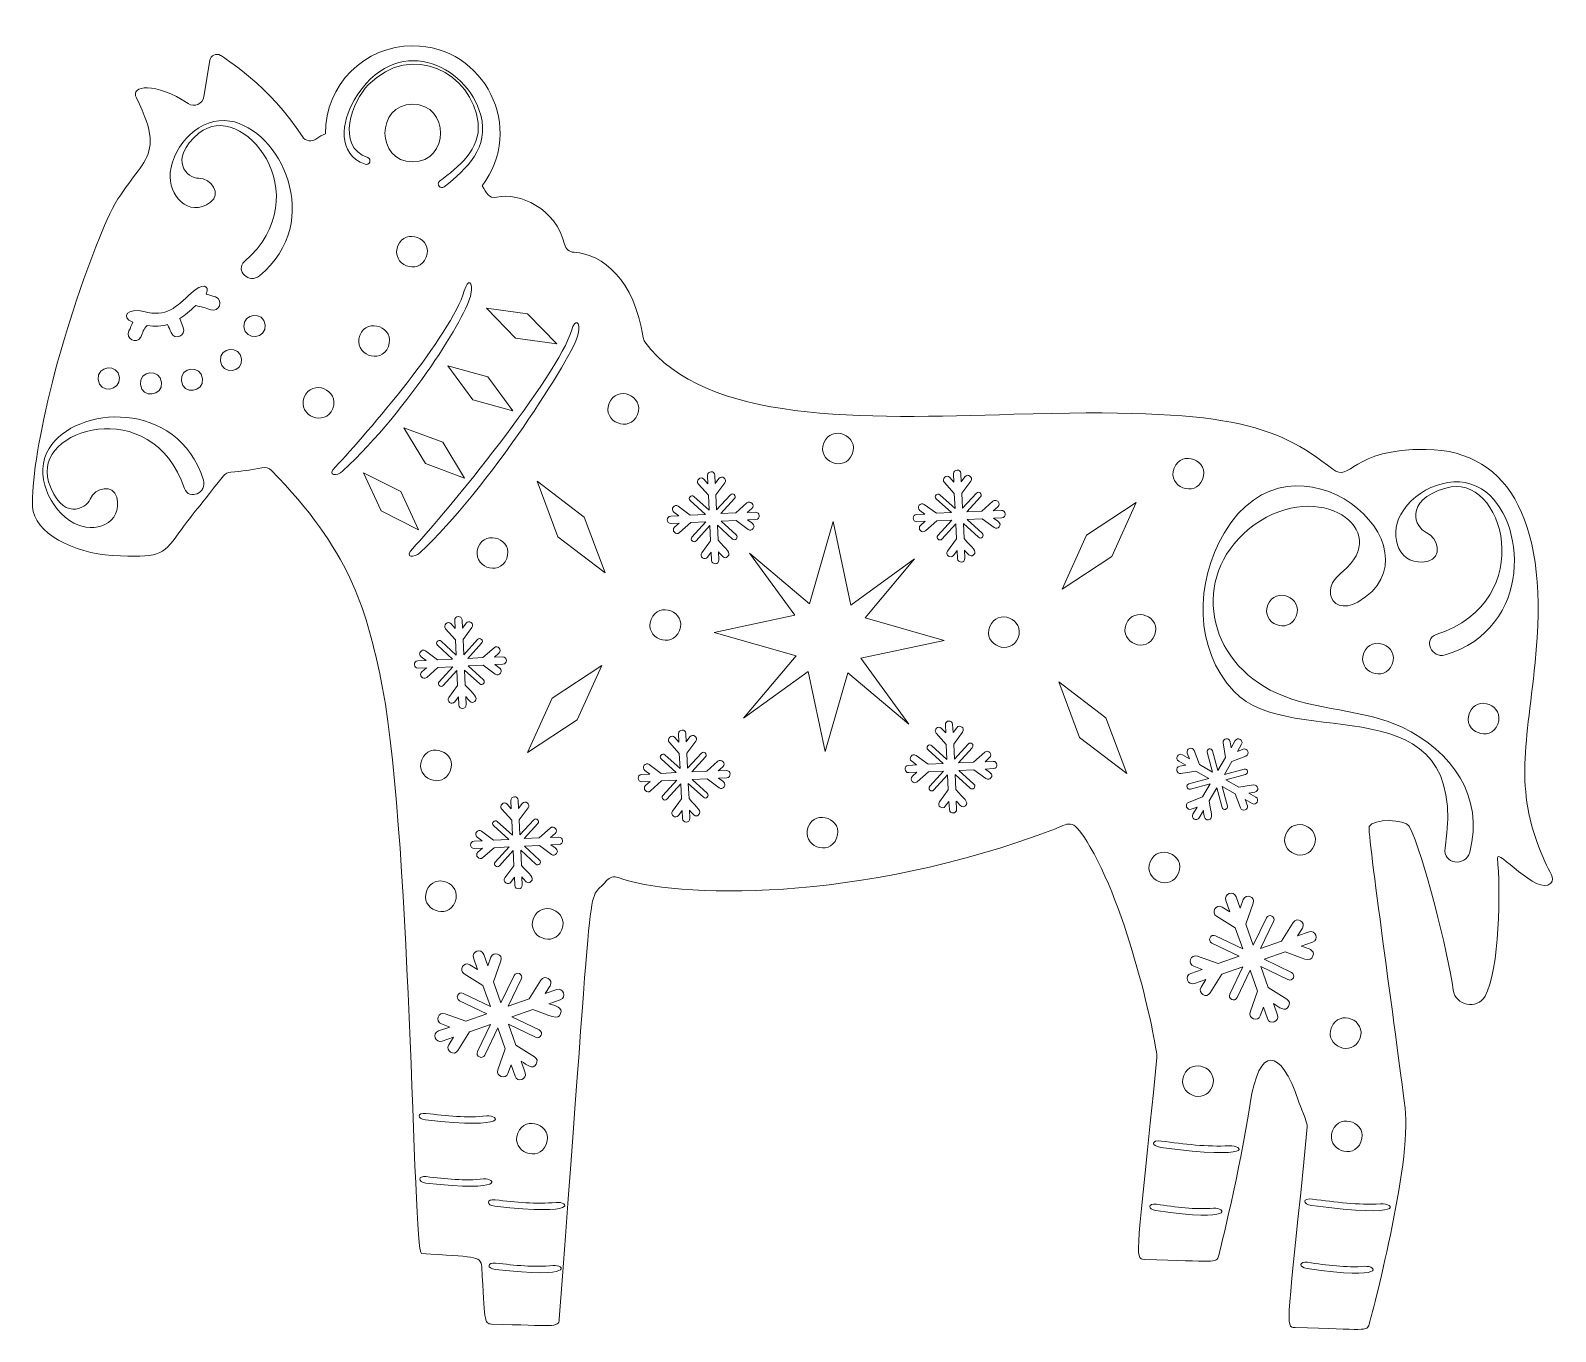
# Model space of a CAD drawing. Header units: inches. Extents: x 0.03 to 2.97, y 0.27 to 2.78.
import ezdxf

# ---------------------------------------------------------------- set-up
doc = ezdxf.new("R2010")
doc.units = ezdxf.units.IN
doc.header["$MEASUREMENT"] = 0
doc.layers.add('_U+0421_U+043B_U+043E_U+0439 1', color=7, linetype='Continuous')

msp = doc.modelspace()

# ---------------------------------------------------------------- linework, layer by layer
at = {"layer": '_U+0421_U+043B_U+043E_U+0439 1', "color": 7, "lineweight": 9, "true_color": 0xffffff}
for points in [[(1.0451, 2.1708), (0.989, 2.2291), (0.9095, 2.2401), (0.9655, 2.1818), (1.0451, 2.1708)], [(0.9605, 2.0421), (0.9124, 2.1072), (0.835, 2.1284), (0.8831, 2.0633), (0.9605, 2.0421)], [(0.7502, 2.0093), (0.7922, 1.9401), (0.8675, 1.912), (0.8255, 1.9812), (0.7502, 2.0093)], [(0.7442, 1.8861), (0.6726, 1.9223), (0.7066, 1.8489), (0.7783, 1.8126), (0.7442, 1.8861)], [(1.0073, 1.9061), (1.0473, 1.7987), (1.1384, 1.7292), (1.0984, 1.8366), (1.0073, 1.9061)], [(2.1633, 1.8652), (2.0675, 1.8023), (2.02, 1.698), (2.1158, 1.7609), (2.1633, 1.8652)], [(1.6317, 1.5649), (1.7927, 1.5989), (1.6399, 1.6427), (1.7355, 1.7563), (1.6128, 1.6671), (1.5786, 1.8287), (1.533, 1.6699), (1.4169, 1.7676), (1.5042, 1.6476), (1.3488, 1.6146), (1.5069, 1.5693), (1.4056, 1.449), (1.5301, 1.5395), (1.5628, 1.3848), (1.6065, 1.5368), (1.7243, 1.4377), (1.6317, 1.5649)], [(0.9888, 1.3833), (1.0846, 1.4462), (1.1321, 1.5505), (1.0363, 1.4877), (0.9888, 1.3833)], [(2.0137, 1.5193), (2.0536, 1.4119), (2.1448, 1.3424), (2.1048, 1.4498), (2.0137, 1.5193)]]:
    msp.add_lwpolyline(points, dxfattribs=at)
for points, knots in [([(0.6755, 2.5173), (0.684, 2.5144), (0.6889, 2.5273), (0.6805, 2.5303), (0.6178, 2.5523), (0.6506, 2.6393), (0.6817, 2.6707), (0.7661, 2.7559), (0.8828, 2.6922), (0.8934, 2.5973), (0.8992, 2.5456), (0.8555, 2.5129), (0.8191, 2.4846), (0.8121, 2.4791), (0.8209, 2.4684), (0.828, 2.4739), (0.8726, 2.5086), (0.9151, 2.5505), (0.8986, 2.6118), (0.8721, 2.7103), (0.733, 2.7753), (0.6541, 2.6407), (0.6303, 2.6002), (0.6208, 2.5365), (0.6755, 2.5173)], [0, 0, 0, 0, 1, 1, 1, 2, 2, 2, 3, 3, 3, 4, 4, 4, 5, 5, 5, 6, 6, 6, 7, 7, 7, 8, 8, 8, 8]), ([(0.4145, 2.6008), (0.3578, 2.6098), (0.3055, 2.5556), (0.2997, 2.5016), (0.2949, 2.4572), (0.3348, 2.4132), (0.3775, 2.4443), (0.3982, 2.4593), (0.3797, 2.4908), (0.354, 2.4904), (0.3339, 2.4901), (0.293, 2.5251), (0.355, 2.5771), (0.4374, 2.6463), (0.5899, 2.4585), (0.443, 2.3297), (0.4236, 2.3128), (0.4525, 2.286), (0.4719, 2.3023), (0.5987, 2.4083), (0.5108, 2.5856), (0.4145, 2.6008)], [0, 0, 0, 0, 1, 1, 1, 2, 2, 2, 3, 3, 3, 4, 4, 4, 5, 5, 5, 6, 6, 6, 7, 7, 7, 7]), ([(0.7385, 2.3598), (0.7242, 2.3236), (0.7789, 2.3019), (0.7933, 2.3381), (0.8076, 2.3743), (0.7529, 2.396), (0.7385, 2.3598)], [0, 0, 0, 0, 1, 1, 1, 2, 2, 2, 2]), ([(0.8667, 2.2733), (0.8422, 2.1885), (0.6801, 1.9988), (0.6182, 1.934), (0.6011, 1.916), (0.6204, 1.9148), (0.6326, 1.9262), (0.7625, 2.0468), (0.8723, 2.2272), (0.8797, 2.2668), (0.8844, 2.2916), (0.8738, 2.2979), (0.8667, 2.2733)], [0, 0, 0, 0, 1, 1, 1, 2, 2, 2, 3, 3, 3, 4, 4, 4, 4]), ([(0.3869, 2.2615), (0.3792, 2.2644), (0.3766, 2.2649), (0.3687, 2.267), (0.3771, 2.2849), (0.3609, 2.2887), (0.3399, 2.2691), (0.3111, 2.242), (0.2922, 2.2218), (0.2486, 2.2333), (0.2176, 2.2415), (0.2021, 2.223), (0.2277, 2.2127), (0.2245, 2.2073), (0.2229, 2.2017), (0.2199, 2.1961), (0.2121, 2.1812), (0.2345, 2.1691), (0.2425, 2.1842), (0.2467, 2.1923), (0.2477, 2.2006), (0.2551, 2.2062), (0.2707, 2.204), (0.2832, 2.2049), (0.2945, 2.2083), (0.2973, 2.2013), (0.2986, 2.1997), (0.3013, 2.1928), (0.3077, 2.177), (0.3311, 2.187), (0.3248, 2.2027), (0.3248, 2.2027), (0.3183, 2.2198), (0.3183, 2.2198), (0.3279, 2.2262), (0.3376, 2.2346), (0.3486, 2.2448), (0.3604, 2.2424), (0.3666, 2.241), (0.3779, 2.2367), (0.3938, 2.2307), (0.4028, 2.2556), (0.3869, 2.2615)], [0, 0, 0, 0, 1, 1, 1, 2, 2, 2, 3, 3, 3, 4, 4, 4, 5, 5, 5, 6, 6, 6, 7, 7, 7, 8, 8, 8, 9, 9, 9, 10, 10, 10, 11, 11, 11, 12, 12, 12, 13, 13, 13, 14, 14, 14, 14]), ([(0.4417, 2.2036), (0.4444, 2.1766), (0.4853, 2.1807), (0.4827, 2.2077), (0.48, 2.2347), (0.4391, 2.2307), (0.4417, 2.2036)], [0, 0, 0, 0, 1, 1, 1, 2, 2, 2, 2]), ([(0.6655, 2.1875), (0.6512, 2.1513), (0.706, 2.1296), (0.7203, 2.1658), (0.7346, 2.202), (0.6799, 2.2237), (0.6655, 2.1875)], [0, 0, 0, 0, 1, 1, 1, 2, 2, 2, 2]), ([(1.0866, 2.1901), (1.0913, 2.2149), (1.0807, 2.2211), (1.0736, 2.1965), (1.0491, 2.1117), (0.8293, 1.8414), (0.7674, 1.7766), (0.7503, 1.7587), (0.7695, 1.7574), (0.7818, 1.7688), (0.9117, 1.8895), (1.0791, 2.1505), (1.0866, 2.1901)], [0, 0, 0, 0, 1, 1, 1, 2, 2, 2, 3, 3, 3, 4, 4, 4, 4]), ([(0.4373, 2.142), (0.4399, 2.115), (0.399, 2.1109), (0.3963, 2.138), (0.3937, 2.165), (0.4346, 2.1691), (0.4373, 2.142)], [0, 0, 0, 0, 1, 1, 1, 2, 2, 2, 2]), ([(0.2015, 2.1063), (0.1988, 2.1334), (0.1579, 2.1293), (0.1605, 2.1023), (0.1632, 2.0752), (0.2041, 2.0793), (0.2015, 2.1063)], [0, 0, 0, 0, 1, 1, 1, 2, 2, 2, 2]), ([(0.2829, 2.0967), (0.2802, 2.1238), (0.2393, 2.1197), (0.242, 2.0927), (0.2447, 2.0656), (0.2856, 2.0697), (0.2829, 2.0967)], [0, 0, 0, 0, 1, 1, 1, 2, 2, 2, 2]), ([(0.3619, 2.1038), (0.3593, 2.1309), (0.3183, 2.1268), (0.321, 2.0998), (0.3237, 2.0727), (0.3646, 2.0768), (0.3619, 2.1038)], [0, 0, 0, 0, 1, 1, 1, 2, 2, 2, 2]), ([(0.5582, 2.0681), (0.5439, 2.0319), (0.5986, 2.0102), (0.613, 2.0464), (0.6273, 2.0826), (0.5725, 2.1043), (0.5582, 2.0681)], [0, 0, 0, 0, 1, 1, 1, 2, 2, 2, 2]), ([(1.1462, 2.0565), (1.1318, 2.0203), (1.1866, 1.9986), (1.2009, 2.0348), (1.2152, 2.071), (1.1605, 2.0927), (1.1462, 2.0565)], [0, 0, 0, 0, 1, 1, 1, 2, 2, 2, 2]), ([(0.0658, 1.9694), (0.0358, 1.9204), (0.0659, 1.8513), (0.1137, 1.8254), (0.1529, 1.804), (0.2088, 1.8241), (0.1964, 1.8755), (0.1904, 1.9003), (0.1542, 1.8952), (0.1448, 1.8713), (0.1374, 1.8526), (0.0895, 1.8282), (0.065, 1.9053), (0.0325, 2.0079), (0.2643, 2.0772), (0.3273, 1.8922), (0.3355, 1.8679), (0.3712, 1.8843), (0.3636, 1.9085), (0.3139, 2.0661), (0.1166, 2.0526), (0.0658, 1.9694)], [0, 0, 0, 0, 1, 1, 1, 2, 2, 2, 3, 3, 3, 4, 4, 4, 5, 5, 5, 6, 6, 6, 7, 7, 7, 7]), ([(2.6763, 1.4317), (2.6002, 1.4675), (2.5097, 1.4631), (2.4342, 1.4974), (2.2982, 1.5592), (2.2687, 1.7206), (2.3793, 1.813), (2.5023, 1.9156), (2.6537, 1.8212), (2.5695, 1.7394), (2.5512, 1.7217), (2.5352, 1.7127), (2.538, 1.688), (2.5401, 1.669), (2.563, 1.6568), (2.5907, 1.673), (2.7657, 1.7748), (2.4666, 2.0346), (2.3325, 1.8057), (2.2771, 1.7111), (2.2738, 1.5843), (2.3518, 1.5006), (2.4624, 1.3818), (2.8104, 1.5274), (2.7589, 1.1986), (2.7541, 1.1679), (2.7985, 1.1613), (2.8065, 1.191), (2.8353, 1.2974), (2.7714, 1.387), (2.6763, 1.4317)], [0, 0, 0, 0, 1, 1, 1, 2, 2, 2, 3, 3, 3, 4, 4, 4, 5, 5, 5, 6, 6, 6, 7, 7, 7, 8, 8, 8, 9, 9, 9, 10, 10, 10, 10]), ([(1.6153, 1.9584), (1.6296, 1.9946), (1.5748, 2.0163), (1.5605, 1.9801), (1.5462, 1.9439), (1.6009, 1.9222), (1.6153, 1.9584)], [0, 0, 0, 0, 1, 1, 1, 2, 2, 2, 2]), ([(2.2912, 1.9098), (2.3055, 1.946), (2.2508, 1.9677), (2.2364, 1.9315), (2.2221, 1.8953), (2.2769, 1.8736), (2.2912, 1.9098)], [0, 0, 0, 0, 1, 1, 1, 2, 2, 2, 2]), ([(1.2657, 1.8248), (1.2657, 1.8248), (1.2815, 1.8255), (1.2815, 1.8255), (1.2815, 1.8255), (1.2726, 1.8176), (1.2726, 1.8176), (1.2657, 1.8116), (1.2752, 1.8011), (1.2821, 1.8071), (1.2821, 1.8071), (1.3036, 1.8263), (1.3036, 1.8263), (1.3036, 1.8263), (1.3326, 1.8277), (1.3326, 1.8277), (1.3326, 1.8277), (1.3061, 1.7985), (1.3061, 1.7985), (1.3014, 1.7933), (1.3092, 1.7862), (1.3139, 1.7913), (1.3139, 1.7913), (1.3404, 1.8205), (1.3404, 1.8205), (1.3404, 1.8205), (1.3418, 1.7915), (1.3418, 1.7915), (1.3418, 1.7915), (1.3248, 1.7683), (1.3248, 1.7683), (1.3194, 1.7608), (1.3307, 1.7527), (1.3361, 1.7599), (1.3361, 1.7599), (1.3432, 1.7694), (1.3432, 1.7694), (1.3432, 1.7694), (1.3439, 1.7536), (1.3439, 1.7536), (1.3443, 1.7444), (1.3584, 1.7451), (1.358, 1.7543), (1.358, 1.7543), (1.3572, 1.7701), (1.3572, 1.7701), (1.3631, 1.7635), (1.3687, 1.7547), (1.3749, 1.7608), (1.3824, 1.7681), (1.3721, 1.7746), (1.3565, 1.7922), (1.3565, 1.7922), (1.3551, 1.8212), (1.3551, 1.8212), (1.3551, 1.8212), (1.3843, 1.7947), (1.3843, 1.7947), (1.3894, 1.79), (1.3965, 1.7978), (1.3914, 1.8025), (1.3914, 1.8025), (1.3622, 1.829), (1.3622, 1.829), (1.3622, 1.829), (1.3912, 1.8304), (1.3912, 1.8304), (1.3912, 1.8304), (1.4145, 1.8133), (1.4145, 1.8133), (1.4181, 1.8106), (1.4221, 1.812), (1.4242, 1.815), (1.4297, 1.8218), (1.4205, 1.8265), (1.4133, 1.8317), (1.4133, 1.8317), (1.4292, 1.8325), (1.4292, 1.8325), (1.4386, 1.8329), (1.4375, 1.847), (1.4285, 1.8465), (1.4285, 1.8465), (1.4127, 1.8458), (1.4127, 1.8458), (1.4127, 1.8458), (1.4215, 1.8537), (1.4215, 1.8537), (1.4284, 1.8598), (1.419, 1.8703), (1.4121, 1.8642), (1.4121, 1.8642), (1.3906, 1.845), (1.3906, 1.845), (1.3906, 1.845), (1.3615, 1.8437), (1.3615, 1.8437), (1.3615, 1.8437), (1.3881, 1.8729), (1.3881, 1.8729), (1.3928, 1.878), (1.385, 1.8851), (1.3803, 1.88), (1.3803, 1.88), (1.3537, 1.8508), (1.3537, 1.8508), (1.3537, 1.8508), (1.3523, 1.8798), (1.3523, 1.8798), (1.3523, 1.8798), (1.3694, 1.9031), (1.3694, 1.9031), (1.3748, 1.9105), (1.3635, 1.9186), (1.3581, 1.9115), (1.3581, 1.9115), (1.351, 1.9019), (1.351, 1.9019), (1.351, 1.9019), (1.3503, 1.9177), (1.3503, 1.9177), (1.3498, 1.9269), (1.3358, 1.9263), (1.3362, 1.9171), (1.3362, 1.9171), (1.3369, 1.9013), (1.3369, 1.9013), (1.3369, 1.9013), (1.329, 1.9101), (1.329, 1.9101), (1.3226, 1.9171), (1.3126, 1.9071), (1.3185, 1.9007), (1.3185, 1.9007), (1.3377, 1.8791), (1.3377, 1.8791), (1.3377, 1.8791), (1.3391, 1.8501), (1.3391, 1.8501), (1.3391, 1.8501), (1.3099, 1.8767), (1.3099, 1.8767), (1.3047, 1.8813), (1.2976, 1.8735), (1.3028, 1.8688), (1.3028, 1.8688), (1.3319, 1.8423), (1.3319, 1.8423), (1.3319, 1.8423), (1.3029, 1.8409), (1.3029, 1.8409), (1.3029, 1.8409), (1.2797, 1.858), (1.2797, 1.858), (1.2724, 1.8634), (1.2639, 1.8522), (1.2713, 1.8466), (1.2713, 1.8466), (1.2808, 1.8396), (1.2808, 1.8396), (1.2808, 1.8396), (1.265, 1.8388), (1.265, 1.8388), (1.2558, 1.8384), (1.2565, 1.8244), (1.2657, 1.8248)], [0, 0, 0, 0, 1, 1, 1, 2, 2, 2, 3, 3, 3, 4, 4, 4, 5, 5, 5, 6, 6, 6, 7, 7, 7, 8, 8, 8, 9, 9, 9, 10, 10, 10, 11, 11, 11, 12, 12, 12, 13, 13, 13, 14, 14, 14, 15, 15, 15, 16, 16, 16, 17, 17, 17, 18, 18, 18, 19, 19, 19, 20, 20, 20, 21, 21, 21, 22, 22, 22, 23, 23, 23, 24, 24, 24, 25, 25, 25, 26, 26, 26, 27, 27, 27, 28, 28, 28, 29, 29, 29, 30, 30, 30, 31, 31, 31, 32, 32, 32, 33, 33, 33, 34, 34, 34, 35, 35, 35, 36, 36, 36, 37, 37, 37, 38, 38, 38, 39, 39, 39, 40, 40, 40, 41, 41, 41, 42, 42, 42, 43, 43, 43, 44, 44, 44, 45, 45, 45, 46, 46, 46, 47, 47, 47, 48, 48, 48, 49, 49, 49, 50, 50, 50, 51, 51, 51, 52, 52, 52, 53, 53, 53, 54, 54, 54, 55, 55, 55, 55]), ([(1.7402, 1.8281), (1.7402, 1.8281), (1.756, 1.8289), (1.756, 1.8289), (1.756, 1.8289), (1.7472, 1.821), (1.7472, 1.821), (1.7403, 1.8149), (1.7497, 1.8044), (1.7566, 1.8105), (1.7566, 1.8105), (1.7782, 1.8296), (1.7782, 1.8296), (1.7782, 1.8296), (1.8072, 1.831), (1.8072, 1.831), (1.8072, 1.831), (1.7806, 1.8018), (1.7806, 1.8018), (1.7759, 1.7967), (1.7837, 1.7895), (1.7884, 1.7947), (1.7884, 1.7947), (1.815, 1.8238), (1.815, 1.8238), (1.815, 1.8238), (1.8163, 1.7948), (1.8163, 1.7948), (1.8163, 1.7948), (1.7993, 1.7716), (1.7993, 1.7716), (1.7939, 1.7641), (1.8052, 1.756), (1.8106, 1.7632), (1.8106, 1.7632), (1.8177, 1.7727), (1.8177, 1.7727), (1.8177, 1.7727), (1.8184, 1.7569), (1.8184, 1.7569), (1.8189, 1.7477), (1.8329, 1.7484), (1.8325, 1.7576), (1.8325, 1.7576), (1.8318, 1.7734), (1.8318, 1.7734), (1.8377, 1.7668), (1.8432, 1.758), (1.8495, 1.7642), (1.857, 1.7715), (1.8466, 1.778), (1.831, 1.7955), (1.831, 1.7955), (1.8296, 1.8245), (1.8296, 1.8245), (1.8296, 1.8245), (1.8588, 1.798), (1.8588, 1.798), (1.864, 1.7933), (1.8711, 1.8011), (1.8659, 1.8058), (1.8659, 1.8058), (1.8368, 1.8324), (1.8368, 1.8324), (1.8368, 1.8324), (1.8658, 1.8337), (1.8658, 1.8337), (1.8658, 1.8337), (1.889, 1.8167), (1.889, 1.8167), (1.8926, 1.814), (1.8966, 1.8153), (1.8987, 1.8183), (1.9043, 1.8251), (1.895, 1.8298), (1.8879, 1.8351), (1.8879, 1.8351), (1.9037, 1.8358), (1.9037, 1.8358), (1.9131, 1.8362), (1.912, 1.8503), (1.903, 1.8499), (1.903, 1.8499), (1.8872, 1.8491), (1.8872, 1.8491), (1.8872, 1.8491), (1.8961, 1.857), (1.8961, 1.857), (1.903, 1.8631), (1.8935, 1.8736), (1.8866, 1.8675), (1.8866, 1.8675), (1.8651, 1.8484), (1.8651, 1.8484), (1.8651, 1.8484), (1.8361, 1.847), (1.8361, 1.847), (1.8361, 1.847), (1.8626, 1.8762), (1.8626, 1.8762), (1.8673, 1.8813), (1.8595, 1.8885), (1.8548, 1.8833), (1.8548, 1.8833), (1.8283, 1.8541), (1.8283, 1.8541), (1.8283, 1.8541), (1.8269, 1.8831), (1.8269, 1.8831), (1.8269, 1.8831), (1.8439, 1.9064), (1.8439, 1.9064), (1.8493, 1.9139), (1.838, 1.922), (1.8326, 1.9148), (1.8326, 1.9148), (1.8255, 1.9053), (1.8255, 1.9053), (1.8255, 1.9053), (1.8248, 1.9211), (1.8248, 1.9211), (1.8244, 1.9303), (1.8103, 1.9296), (1.8107, 1.9204), (1.8107, 1.9204), (1.8115, 1.9046), (1.8115, 1.9046), (1.8115, 1.9046), (1.8036, 1.9134), (1.8036, 1.9134), (1.7971, 1.9205), (1.7872, 1.9104), (1.7931, 1.904), (1.7931, 1.904), (1.8122, 1.8825), (1.8122, 1.8825), (1.8122, 1.8825), (1.8136, 1.8534), (1.8136, 1.8534), (1.8136, 1.8534), (1.7844, 1.88), (1.7844, 1.88), (1.7793, 1.8847), (1.7721, 1.8769), (1.7773, 1.8722), (1.7773, 1.8722), (1.8065, 1.8456), (1.8065, 1.8456), (1.8065, 1.8456), (1.7775, 1.8443), (1.7775, 1.8443), (1.7775, 1.8443), (1.7542, 1.8613), (1.7542, 1.8613), (1.7469, 1.8668), (1.7385, 1.8555), (1.7458, 1.85), (1.7458, 1.85), (1.7553, 1.8429), (1.7553, 1.8429), (1.7553, 1.8429), (1.7395, 1.8422), (1.7395, 1.8422), (1.7304, 1.8418), (1.731, 1.8277), (1.7402, 1.8281)], [0, 0, 0, 0, 1, 1, 1, 2, 2, 2, 3, 3, 3, 4, 4, 4, 5, 5, 5, 6, 6, 6, 7, 7, 7, 8, 8, 8, 9, 9, 9, 10, 10, 10, 11, 11, 11, 12, 12, 12, 13, 13, 13, 14, 14, 14, 15, 15, 15, 16, 16, 16, 17, 17, 17, 18, 18, 18, 19, 19, 19, 20, 20, 20, 21, 21, 21, 22, 22, 22, 23, 23, 23, 24, 24, 24, 25, 25, 25, 26, 26, 26, 27, 27, 27, 28, 28, 28, 29, 29, 29, 30, 30, 30, 31, 31, 31, 32, 32, 32, 33, 33, 33, 34, 34, 34, 35, 35, 35, 36, 36, 36, 37, 37, 37, 38, 38, 38, 39, 39, 39, 40, 40, 40, 41, 41, 41, 42, 42, 42, 43, 43, 43, 44, 44, 44, 45, 45, 45, 46, 46, 46, 47, 47, 47, 48, 48, 48, 49, 49, 49, 50, 50, 50, 51, 51, 51, 52, 52, 52, 53, 53, 53, 54, 54, 54, 55, 55, 55, 55]), ([(2.7261, 1.7519), (2.7529, 1.758), (2.748, 1.7971), (2.7224, 1.8076), (2.7023, 1.8159), (2.6767, 1.8679), (2.7603, 1.8931), (2.8713, 1.9266), (2.9425, 1.6756), (2.7421, 1.6106), (2.7158, 1.602), (2.733, 1.5633), (2.7591, 1.5711), (2.9298, 1.6222), (2.9182, 1.8352), (2.8293, 1.8913), (2.7769, 1.9244), (2.702, 1.8929), (2.6733, 1.8419), (2.6497, 1.7999), (2.6705, 1.7393), (2.7261, 1.7519)], [0, 0, 0, 0, 1, 1, 1, 2, 2, 2, 3, 3, 3, 4, 4, 4, 5, 5, 5, 6, 6, 6, 7, 7, 7, 7]), ([(0.8938, 1.7787), (0.8795, 1.7425), (0.9343, 1.7208), (0.9486, 1.757), (0.9629, 1.7932), (0.9082, 1.8149), (0.8938, 1.7787)], [0, 0, 0, 0, 1, 1, 1, 2, 2, 2, 2]), ([(2.417, 1.6676), (2.4027, 1.6314), (2.4574, 1.6097), (2.4717, 1.6459), (2.4861, 1.6821), (2.4313, 1.7038), (2.417, 1.6676)], [0, 0, 0, 0, 1, 1, 1, 2, 2, 2, 2]), ([(0.7849, 1.5385), (0.778, 1.5324), (0.7874, 1.5219), (0.7943, 1.528), (0.7943, 1.528), (0.8158, 1.5472), (0.8158, 1.5472), (0.8158, 1.5472), (0.8449, 1.5485), (0.8449, 1.5485), (0.8449, 1.5485), (0.8183, 1.5194), (0.8183, 1.5194), (0.8136, 1.5142), (0.8214, 1.5071), (0.8261, 1.5122), (0.8261, 1.5122), (0.8527, 1.5414), (0.8527, 1.5414), (0.8527, 1.5414), (0.854, 1.5124), (0.854, 1.5124), (0.854, 1.5124), (0.837, 1.4891), (0.837, 1.4891), (0.8316, 1.4817), (0.8429, 1.4736), (0.8483, 1.4808), (0.8483, 1.4808), (0.8554, 1.4903), (0.8554, 1.4903), (0.8554, 1.4903), (0.8561, 1.4745), (0.8561, 1.4745), (0.8566, 1.4653), (0.8706, 1.466), (0.8702, 1.4752), (0.8702, 1.4752), (0.8695, 1.491), (0.8695, 1.491), (0.8754, 1.4843), (0.8809, 1.4756), (0.8872, 1.4817), (0.8947, 1.489), (0.8843, 1.4955), (0.8687, 1.5131), (0.8687, 1.5131), (0.8673, 1.5421), (0.8673, 1.5421), (0.8673, 1.5421), (0.8965, 1.5156), (0.8965, 1.5156), (0.9017, 1.5109), (0.9088, 1.5187), (0.9036, 1.5234), (0.9036, 1.5234), (0.8745, 1.5499), (0.8745, 1.5499), (0.8745, 1.5499), (0.9035, 1.5513), (0.9035, 1.5513), (0.9035, 1.5513), (0.9267, 1.5343), (0.9267, 1.5343), (0.9303, 1.5315), (0.9343, 1.5329), (0.9364, 1.5359), (0.942, 1.5427), (0.9327, 1.5474), (0.9256, 1.5526), (0.9256, 1.5526), (0.9414, 1.5534), (0.9414, 1.5534), (0.9508, 1.5538), (0.9497, 1.5679), (0.9407, 1.5674), (0.9407, 1.5674), (0.9249, 1.5667), (0.9249, 1.5667), (0.9249, 1.5667), (0.9337, 1.5746), (0.9337, 1.5746), (0.9407, 1.5807), (0.9312, 1.5912), (0.9243, 1.5851), (0.9243, 1.5851), (0.9028, 1.566), (0.9028, 1.566), (0.9028, 1.566), (0.8738, 1.5646), (0.8738, 1.5646), (0.8738, 1.5646), (0.9003, 1.5938), (0.9003, 1.5938), (0.905, 1.5989), (0.8972, 1.6061), (0.8925, 1.6009), (0.8925, 1.6009), (0.8659, 1.5717), (0.8659, 1.5717), (0.8659, 1.5717), (0.8646, 1.6007), (0.8646, 1.6007), (0.8646, 1.6007), (0.8816, 1.624), (0.8816, 1.624), (0.887, 1.6315), (0.8757, 1.6396), (0.8703, 1.6324), (0.8703, 1.6324), (0.8632, 1.6228), (0.8632, 1.6228), (0.8632, 1.6228), (0.8625, 1.6387), (0.8625, 1.6387), (0.8621, 1.6478), (0.848, 1.6472), (0.8484, 1.638), (0.8484, 1.638), (0.8492, 1.6222), (0.8492, 1.6222), (0.8492, 1.6222), (0.8413, 1.631), (0.8413, 1.631), (0.8348, 1.6381), (0.8249, 1.628), (0.8308, 1.6216), (0.8308, 1.6216), (0.8499, 1.6001), (0.8499, 1.6001), (0.8499, 1.6001), (0.8513, 1.571), (0.8513, 1.571), (0.8513, 1.571), (0.8221, 1.5976), (0.8221, 1.5976), (0.817, 1.6023), (0.8098, 1.5945), (0.815, 1.5898), (0.815, 1.5898), (0.8442, 1.5632), (0.8442, 1.5632), (0.8442, 1.5632), (0.8152, 1.5619), (0.8152, 1.5619), (0.8152, 1.5619), (0.7919, 1.5789), (0.7919, 1.5789), (0.7846, 1.5844), (0.7762, 1.5731), (0.7835, 1.5676), (0.7835, 1.5676), (0.793, 1.5605), (0.793, 1.5605), (0.793, 1.5605), (0.7772, 1.5598), (0.7772, 1.5598), (0.768, 1.5593), (0.7687, 1.5453), (0.7779, 1.5457), (0.7779, 1.5457), (0.7937, 1.5465), (0.7937, 1.5465), (0.7937, 1.5465), (0.7849, 1.5385), (0.7849, 1.5385)], [0, 0, 0, 0, 1, 1, 1, 2, 2, 2, 3, 3, 3, 4, 4, 4, 5, 5, 5, 6, 6, 6, 7, 7, 7, 8, 8, 8, 9, 9, 9, 10, 10, 10, 11, 11, 11, 12, 12, 12, 13, 13, 13, 14, 14, 14, 15, 15, 15, 16, 16, 16, 17, 17, 17, 18, 18, 18, 19, 19, 19, 20, 20, 20, 21, 21, 21, 22, 22, 22, 23, 23, 23, 24, 24, 24, 25, 25, 25, 26, 26, 26, 27, 27, 27, 28, 28, 28, 29, 29, 29, 30, 30, 30, 31, 31, 31, 32, 32, 32, 33, 33, 33, 34, 34, 34, 35, 35, 35, 36, 36, 36, 37, 37, 37, 38, 38, 38, 39, 39, 39, 40, 40, 40, 41, 41, 41, 42, 42, 42, 43, 43, 43, 44, 44, 44, 45, 45, 45, 46, 46, 46, 47, 47, 47, 48, 48, 48, 49, 49, 49, 50, 50, 50, 51, 51, 51, 52, 52, 52, 53, 53, 53, 54, 54, 54, 55, 55, 55, 55]), ([(1.2819, 1.6182), (1.2963, 1.6543), (1.2415, 1.6761), (1.2272, 1.6398), (1.2129, 1.6037), (1.2676, 1.5819), (1.2819, 1.6182)], [0, 0, 0, 0, 1, 1, 1, 2, 2, 2, 2]), ([(1.8805, 1.6259), (1.8662, 1.5897), (1.9209, 1.568), (1.9352, 1.6043), (1.9496, 1.6404), (1.8948, 1.6622), (1.8805, 1.6259)], [0, 0, 0, 0, 1, 1, 1, 2, 2, 2, 2]), ([(2.1986, 1.6089), (2.2129, 1.645), (2.1582, 1.6668), (2.1438, 1.6305), (2.1295, 1.5944), (2.1843, 1.5727), (2.1986, 1.6089)], [0, 0, 0, 0, 1, 1, 1, 2, 2, 2, 2]), ([(2.6022, 1.575), (2.5879, 1.5388), (2.6426, 1.5171), (2.6569, 1.5533), (2.6713, 1.5895), (2.6165, 1.6112), (2.6022, 1.575)], [0, 0, 0, 0, 1, 1, 1, 2, 2, 2, 2]), ([(2.8059, 1.4593), (2.7916, 1.4231), (2.8463, 1.4014), (2.8606, 1.4376), (2.875, 1.4738), (2.8202, 1.4955), (2.8059, 1.4593)], [0, 0, 0, 0, 1, 1, 1, 2, 2, 2, 2]), ([(1.8872, 1.366), (1.8872, 1.366), (1.8714, 1.3653), (1.8714, 1.3653), (1.8714, 1.3653), (1.8802, 1.3732), (1.8802, 1.3732), (1.8872, 1.3792), (1.8777, 1.3897), (1.8708, 1.3837), (1.8708, 1.3837), (1.8493, 1.3645), (1.8493, 1.3645), (1.8493, 1.3645), (1.8202, 1.3631), (1.8202, 1.3631), (1.8202, 1.3631), (1.8468, 1.3923), (1.8468, 1.3923), (1.8515, 1.3975), (1.8437, 1.4046), (1.839, 1.3994), (1.839, 1.3994), (1.8124, 1.3702), (1.8124, 1.3702), (1.8124, 1.3702), (1.8111, 1.3993), (1.8111, 1.3993), (1.8111, 1.3993), (1.8281, 1.4225), (1.8281, 1.4225), (1.8335, 1.43), (1.8222, 1.4381), (1.8168, 1.4309), (1.8168, 1.4309), (1.8097, 1.4214), (1.8097, 1.4214), (1.8097, 1.4214), (1.809, 1.4372), (1.809, 1.4372), (1.8086, 1.4464), (1.7945, 1.4457), (1.7949, 1.4365), (1.7949, 1.4365), (1.7957, 1.4207), (1.7957, 1.4207), (1.7957, 1.4207), (1.7877, 1.4296), (1.7877, 1.4296), (1.7813, 1.4366), (1.7714, 1.4266), (1.7772, 1.4201), (1.7772, 1.4201), (1.7964, 1.3986), (1.7964, 1.3986), (1.7964, 1.3986), (1.7978, 1.3696), (1.7978, 1.3696), (1.7978, 1.3696), (1.7686, 1.3961), (1.7686, 1.3961), (1.7634, 1.4008), (1.7563, 1.393), (1.7615, 1.3883), (1.7615, 1.3883), (1.7907, 1.3617), (1.7907, 1.3617), (1.7907, 1.3617), (1.7616, 1.3604), (1.7616, 1.3604), (1.7616, 1.3604), (1.7384, 1.3774), (1.7384, 1.3774), (1.7311, 1.3829), (1.7227, 1.3716), (1.73, 1.3661), (1.73, 1.3661), (1.7395, 1.359), (1.7395, 1.359), (1.7395, 1.359), (1.7237, 1.3583), (1.7237, 1.3583), (1.7145, 1.3579), (1.7152, 1.3438), (1.7244, 1.3442), (1.7244, 1.3442), (1.7402, 1.345), (1.7402, 1.345), (1.7402, 1.345), (1.7313, 1.3371), (1.7313, 1.3371), (1.7244, 1.331), (1.7339, 1.3205), (1.7408, 1.3266), (1.7408, 1.3266), (1.7623, 1.3457), (1.7623, 1.3457), (1.7623, 1.3457), (1.7913, 1.3471), (1.7913, 1.3471), (1.7913, 1.3471), (1.7648, 1.3179), (1.7648, 1.3179), (1.7601, 1.3128), (1.7679, 1.3056), (1.7726, 1.3108), (1.7726, 1.3108), (1.7992, 1.34), (1.7992, 1.34), (1.7992, 1.34), (1.8005, 1.3109), (1.8005, 1.3109), (1.8005, 1.3109), (1.7835, 1.2877), (1.7835, 1.2877), (1.7781, 1.2802), (1.7894, 1.2721), (1.7948, 1.2793), (1.7948, 1.2793), (1.8018, 1.2888), (1.8018, 1.2888), (1.8018, 1.2888), (1.8026, 1.273), (1.8026, 1.273), (1.803, 1.2638), (1.8171, 1.2645), (1.8167, 1.2737), (1.8167, 1.2737), (1.8159, 1.2895), (1.8159, 1.2895), (1.8218, 1.2829), (1.8274, 1.2741), (1.8336, 1.2803), (1.8411, 1.2876), (1.8308, 1.2941), (1.8152, 1.3116), (1.8152, 1.3116), (1.8138, 1.3407), (1.8138, 1.3407), (1.8138, 1.3407), (1.843, 1.3141), (1.843, 1.3141), (1.8481, 1.3094), (1.8552, 1.3172), (1.8501, 1.3219), (1.8501, 1.3219), (1.8209, 1.3485), (1.8209, 1.3485), (1.8209, 1.3485), (1.8499, 1.3498), (1.8499, 1.3498), (1.8499, 1.3498), (1.8732, 1.3328), (1.8732, 1.3328), (1.8768, 1.3301), (1.8807, 1.3314), (1.8829, 1.3344), (1.8884, 1.3412), (1.8792, 1.3459), (1.872, 1.3512), (1.872, 1.3512), (1.8878, 1.3519), (1.8878, 1.3519), (1.8973, 1.3524), (1.8962, 1.3664), (1.8872, 1.366)], [0, 0, 0, 0, 1, 1, 1, 2, 2, 2, 3, 3, 3, 4, 4, 4, 5, 5, 5, 6, 6, 6, 7, 7, 7, 8, 8, 8, 9, 9, 9, 10, 10, 10, 11, 11, 11, 12, 12, 12, 13, 13, 13, 14, 14, 14, 15, 15, 15, 16, 16, 16, 17, 17, 17, 18, 18, 18, 19, 19, 19, 20, 20, 20, 21, 21, 21, 22, 22, 22, 23, 23, 23, 24, 24, 24, 25, 25, 25, 26, 26, 26, 27, 27, 27, 28, 28, 28, 29, 29, 29, 30, 30, 30, 31, 31, 31, 32, 32, 32, 33, 33, 33, 34, 34, 34, 35, 35, 35, 36, 36, 36, 37, 37, 37, 38, 38, 38, 39, 39, 39, 40, 40, 40, 41, 41, 41, 42, 42, 42, 43, 43, 43, 44, 44, 44, 45, 45, 45, 46, 46, 46, 47, 47, 47, 48, 48, 48, 49, 49, 49, 50, 50, 50, 51, 51, 51, 52, 52, 52, 53, 53, 53, 54, 54, 54, 55, 55, 55, 55]), ([(1.3724, 1.3484), (1.3724, 1.3484), (1.3566, 1.3477), (1.3566, 1.3477), (1.3566, 1.3477), (1.3655, 1.3556), (1.3655, 1.3556), (1.3724, 1.3617), (1.3629, 1.3722), (1.356, 1.3661), (1.356, 1.3661), (1.3345, 1.3469), (1.3345, 1.3469), (1.3345, 1.3469), (1.3055, 1.3456), (1.3055, 1.3456), (1.3055, 1.3456), (1.332, 1.3748), (1.332, 1.3748), (1.3367, 1.3799), (1.3289, 1.387), (1.3242, 1.3819), (1.3242, 1.3819), (1.2977, 1.3527), (1.2977, 1.3527), (1.2977, 1.3527), (1.2963, 1.3817), (1.2963, 1.3817), (1.2963, 1.3817), (1.3133, 1.405), (1.3133, 1.405), (1.3187, 1.4124), (1.3074, 1.4205), (1.302, 1.4134), (1.302, 1.4134), (1.295, 1.4038), (1.295, 1.4038), (1.295, 1.4038), (1.2942, 1.4196), (1.2942, 1.4196), (1.2938, 1.4288), (1.2797, 1.4282), (1.2801, 1.419), (1.2801, 1.419), (1.2809, 1.4032), (1.2809, 1.4032), (1.2809, 1.4032), (1.273, 1.412), (1.273, 1.412), (1.2665, 1.419), (1.2566, 1.409), (1.2625, 1.4026), (1.2625, 1.4026), (1.2816, 1.381), (1.2816, 1.381), (1.2816, 1.381), (1.283, 1.352), (1.283, 1.352), (1.283, 1.352), (1.2538, 1.3786), (1.2538, 1.3786), (1.2487, 1.3833), (1.2415, 1.3754), (1.2467, 1.3708), (1.2467, 1.3708), (1.2759, 1.3442), (1.2759, 1.3442), (1.2759, 1.3442), (1.2469, 1.3428), (1.2469, 1.3428), (1.2469, 1.3428), (1.2236, 1.3599), (1.2236, 1.3599), (1.2163, 1.3654), (1.2079, 1.3541), (1.2152, 1.3485), (1.2152, 1.3485), (1.2247, 1.3415), (1.2247, 1.3415), (1.2247, 1.3415), (1.2089, 1.3407), (1.2089, 1.3407), (1.1997, 1.3403), (1.2004, 1.3262), (1.2096, 1.3267), (1.2096, 1.3267), (1.2254, 1.3274), (1.2254, 1.3274), (1.2254, 1.3274), (1.2166, 1.3195), (1.2166, 1.3195), (1.2097, 1.3134), (1.2191, 1.3029), (1.226, 1.309), (1.226, 1.309), (1.2475, 1.3282), (1.2475, 1.3282), (1.2475, 1.3282), (1.2766, 1.3295), (1.2766, 1.3295), (1.2766, 1.3295), (1.25, 1.3004), (1.25, 1.3004), (1.2453, 1.2952), (1.2531, 1.2881), (1.2578, 1.2932), (1.2578, 1.2932), (1.2844, 1.3224), (1.2844, 1.3224), (1.2844, 1.3224), (1.2857, 1.2934), (1.2857, 1.2934), (1.2857, 1.2934), (1.2687, 1.2701), (1.2687, 1.2701), (1.2633, 1.2627), (1.2746, 1.2546), (1.28, 1.2617), (1.28, 1.2617), (1.2871, 1.2713), (1.2871, 1.2713), (1.2871, 1.2713), (1.2878, 1.2555), (1.2878, 1.2555), (1.2882, 1.2463), (1.3023, 1.247), (1.3019, 1.2562), (1.3019, 1.2562), (1.3012, 1.272), (1.3012, 1.272), (1.3071, 1.2653), (1.3126, 1.2566), (1.3189, 1.2627), (1.3264, 1.27), (1.316, 1.2765), (1.3004, 1.2941), (1.3004, 1.2941), (1.299, 1.3231), (1.299, 1.3231), (1.299, 1.3231), (1.3282, 1.2966), (1.3282, 1.2966), (1.3333, 1.2919), (1.3405, 1.2997), (1.3353, 1.3044), (1.3353, 1.3044), (1.3062, 1.3309), (1.3062, 1.3309), (1.3062, 1.3309), (1.3352, 1.3323), (1.3352, 1.3323), (1.3352, 1.3323), (1.3584, 1.3152), (1.3584, 1.3152), (1.362, 1.3125), (1.366, 1.3139), (1.3681, 1.3169), (1.3737, 1.3237), (1.3644, 1.3284), (1.3573, 1.3336), (1.3573, 1.3336), (1.3731, 1.3344), (1.3731, 1.3344), (1.3825, 1.3348), (1.3814, 1.3489), (1.3724, 1.3484)], [0, 0, 0, 0, 1, 1, 1, 2, 2, 2, 3, 3, 3, 4, 4, 4, 5, 5, 5, 6, 6, 6, 7, 7, 7, 8, 8, 8, 9, 9, 9, 10, 10, 10, 11, 11, 11, 12, 12, 12, 13, 13, 13, 14, 14, 14, 15, 15, 15, 16, 16, 16, 17, 17, 17, 18, 18, 18, 19, 19, 19, 20, 20, 20, 21, 21, 21, 22, 22, 22, 23, 23, 23, 24, 24, 24, 25, 25, 25, 26, 26, 26, 27, 27, 27, 28, 28, 28, 29, 29, 29, 30, 30, 30, 31, 31, 31, 32, 32, 32, 33, 33, 33, 34, 34, 34, 35, 35, 35, 36, 36, 36, 37, 37, 37, 38, 38, 38, 39, 39, 39, 40, 40, 40, 41, 41, 41, 42, 42, 42, 43, 43, 43, 44, 44, 44, 45, 45, 45, 46, 46, 46, 47, 47, 47, 48, 48, 48, 49, 49, 49, 50, 50, 50, 51, 51, 51, 52, 52, 52, 53, 53, 53, 54, 54, 54, 55, 55, 55, 55]), ([(2.2748, 1.3868), (2.2717, 1.3953), (2.2585, 1.3904), (2.2617, 1.3818), (2.2617, 1.3818), (2.2659, 1.3707), (2.2659, 1.3707), (2.2659, 1.3707), (2.2522, 1.3786), (2.2522, 1.3786), (2.2442, 1.3832), (2.2372, 1.371), (2.2451, 1.3664), (2.2451, 1.3664), (2.2588, 1.3585), (2.2588, 1.3585), (2.2588, 1.3585), (2.2471, 1.3566), (2.2471, 1.3566), (2.238, 1.3552), (2.2403, 1.3413), (2.2494, 1.3427), (2.2494, 1.3427), (2.2779, 1.3472), (2.2779, 1.3472), (2.2779, 1.3472), (2.303, 1.3326), (2.303, 1.3326), (2.303, 1.3326), (2.2649, 1.3224), (2.2649, 1.3224), (2.2582, 1.3206), (2.2609, 1.3104), (2.2676, 1.3122), (2.2676, 1.3122), (2.3058, 1.3224), (2.3058, 1.3224), (2.3058, 1.3224), (2.2912, 1.2973), (2.2912, 1.2973), (2.2912, 1.2973), (2.2643, 1.2869), (2.2643, 1.2869), (2.2557, 1.2835), (2.2609, 1.2706), (2.2693, 1.2737), (2.2693, 1.2737), (2.2804, 1.2779), (2.2804, 1.2779), (2.2804, 1.2779), (2.2725, 1.2643), (2.2725, 1.2643), (2.2679, 1.2563), (2.2801, 1.2492), (2.2847, 1.2572), (2.2847, 1.2572), (2.2926, 1.2709), (2.2926, 1.2709), (2.294, 1.2621), (2.2939, 1.2518), (2.3025, 1.2535), (2.3128, 1.2557), (2.3076, 1.2667), (2.3039, 1.2899), (2.3039, 1.2899), (2.3184, 1.3151), (2.3184, 1.3151), (2.3184, 1.3151), (2.3287, 1.277), (2.3287, 1.277), (2.3305, 1.2702), (2.3407, 1.273), (2.3389, 1.2797), (2.3389, 1.2797), (2.3287, 1.3178), (2.3287, 1.3178), (2.3287, 1.3178), (2.3538, 1.3033), (2.3538, 1.3033), (2.3538, 1.3033), (2.3642, 1.2764), (2.3642, 1.2764), (2.3657, 1.2721), (2.3698, 1.2711), (2.3732, 1.2725), (2.3816, 1.2752), (2.3763, 1.2842), (2.3731, 1.2924), (2.3731, 1.2924), (2.3868, 1.2845), (2.3868, 1.2845), (2.395, 1.2798), (2.4017, 1.2922), (2.3939, 1.2967), (2.3939, 1.2967), (2.3802, 1.3047), (2.3802, 1.3047), (2.3802, 1.3047), (2.3919, 1.3065), (2.3919, 1.3065), (2.401, 1.3079), (2.3987, 1.3218), (2.3896, 1.3205), (2.3896, 1.3205), (2.3612, 1.316), (2.3612, 1.316), (2.3612, 1.316), (2.336, 1.3305), (2.336, 1.3305), (2.336, 1.3305), (2.3741, 1.3407), (2.3741, 1.3407), (2.3808, 1.3425), (2.3781, 1.3527), (2.3714, 1.3509), (2.3714, 1.3509), (2.3333, 1.3407), (2.3333, 1.3407), (2.3333, 1.3407), (2.3478, 1.3659), (2.3478, 1.3659), (2.3478, 1.3659), (2.3747, 1.3763), (2.3747, 1.3763), (2.3833, 1.3796), (2.3781, 1.3925), (2.3697, 1.3894), (2.3697, 1.3894), (2.3586, 1.3852), (2.3586, 1.3852), (2.3586, 1.3852), (2.3665, 1.3989), (2.3665, 1.3989), (2.3711, 1.4069), (2.3589, 1.4139), (2.3543, 1.4059), (2.3543, 1.4059), (2.3464, 1.3922), (2.3464, 1.3922), (2.3464, 1.3922), (2.3445, 1.4039), (2.3445, 1.4039), (2.3429, 1.4133), (2.3291, 1.4103), (2.3306, 1.4017), (2.3306, 1.4017), (2.3351, 1.3732), (2.3351, 1.3732), (2.3351, 1.3732), (2.3206, 1.3481), (2.3206, 1.3481), (2.3206, 1.3481), (2.3103, 1.3862), (2.3103, 1.3862), (2.3085, 1.3929), (2.2983, 1.3902), (2.3001, 1.3834), (2.3001, 1.3834), (2.3103, 1.3453), (2.3103, 1.3453), (2.3103, 1.3453), (2.2852, 1.3598), (2.2852, 1.3598), (2.2852, 1.3598), (2.2748, 1.3868), (2.2748, 1.3868)], [0, 0, 0, 0, 1, 1, 1, 2, 2, 2, 3, 3, 3, 4, 4, 4, 5, 5, 5, 6, 6, 6, 7, 7, 7, 8, 8, 8, 9, 9, 9, 10, 10, 10, 11, 11, 11, 12, 12, 12, 13, 13, 13, 14, 14, 14, 15, 15, 15, 16, 16, 16, 17, 17, 17, 18, 18, 18, 19, 19, 19, 20, 20, 20, 21, 21, 21, 22, 22, 22, 23, 23, 23, 24, 24, 24, 25, 25, 25, 26, 26, 26, 27, 27, 27, 28, 28, 28, 29, 29, 29, 30, 30, 30, 31, 31, 31, 32, 32, 32, 33, 33, 33, 34, 34, 34, 35, 35, 35, 36, 36, 36, 37, 37, 37, 38, 38, 38, 39, 39, 39, 40, 40, 40, 41, 41, 41, 42, 42, 42, 43, 43, 43, 44, 44, 44, 45, 45, 45, 46, 46, 46, 47, 47, 47, 48, 48, 48, 49, 49, 49, 50, 50, 50, 51, 51, 51, 52, 52, 52, 53, 53, 53, 54, 54, 54, 55, 55, 55, 55]), ([(0.8398, 1.3473), (0.8541, 1.3835), (0.7994, 1.4052), (0.785, 1.369), (0.7707, 1.3328), (0.8255, 1.3111), (0.8398, 1.3473)], [0, 0, 0, 0, 1, 1, 1, 2, 2, 2, 2]), ([(0.9786, 1.2847), (0.9786, 1.2847), (0.9716, 1.2752), (0.9716, 1.2752), (0.9716, 1.2752), (0.9708, 1.291), (0.9708, 1.291), (0.9704, 1.3002), (0.9563, 1.2995), (0.9568, 1.2903), (0.9568, 1.2903), (0.9575, 1.2745), (0.9575, 1.2745), (0.9575, 1.2745), (0.9496, 1.2833), (0.9496, 1.2833), (0.9432, 1.2904), (0.9332, 1.2803), (0.9391, 1.2739), (0.9391, 1.2739), (0.9583, 1.2524), (0.9583, 1.2524), (0.9583, 1.2524), (0.9596, 1.2234), (0.9596, 1.2234), (0.9596, 1.2234), (0.9304, 1.2499), (0.9304, 1.2499), (0.9253, 1.2546), (0.9182, 1.2468), (0.9233, 1.2421), (0.9233, 1.2421), (0.9525, 1.2155), (0.9525, 1.2155), (0.9525, 1.2155), (0.9235, 1.2142), (0.9235, 1.2142), (0.9235, 1.2142), (0.9002, 1.2312), (0.9002, 1.2312), (0.893, 1.2367), (0.8845, 1.2254), (0.8918, 1.2199), (0.8918, 1.2199), (0.9014, 1.2128), (0.9014, 1.2128), (0.9014, 1.2128), (0.8856, 1.2121), (0.8856, 1.2121), (0.8764, 1.2117), (0.8771, 1.1976), (0.8862, 1.198), (0.8862, 1.198), (0.9021, 1.1988), (0.9021, 1.1988), (0.9021, 1.1988), (0.8932, 1.1909), (0.8932, 1.1909), (0.8863, 1.1848), (0.8957, 1.1743), (0.9026, 1.1804), (0.9026, 1.1804), (0.9242, 1.1995), (0.9242, 1.1995), (0.9242, 1.1995), (0.9532, 1.2009), (0.9532, 1.2009), (0.9532, 1.2009), (0.9266, 1.1717), (0.9266, 1.1717), (0.922, 1.1666), (0.9298, 1.1594), (0.9345, 1.1646), (0.9345, 1.1646), (0.961, 1.1938), (0.961, 1.1938), (0.961, 1.1938), (0.9624, 1.1647), (0.9624, 1.1647), (0.9624, 1.1647), (0.9453, 1.1415), (0.9453, 1.1415), (0.9399, 1.134), (0.9512, 1.1259), (0.9567, 1.1331), (0.9567, 1.1331), (0.9637, 1.1426), (0.9637, 1.1426), (0.9637, 1.1426), (0.9645, 1.1268), (0.9645, 1.1268), (0.9649, 1.1176), (0.979, 1.1183), (0.9785, 1.1275), (0.9785, 1.1275), (0.9778, 1.1433), (0.9778, 1.1433), (0.9837, 1.1367), (0.9892, 1.1279), (0.9955, 1.1341), (1.003, 1.1414), (0.9927, 1.1479), (0.977, 1.1654), (0.977, 1.1654), (0.9757, 1.1944), (0.9757, 1.1944), (0.9757, 1.1944), (1.0049, 1.1679), (1.0049, 1.1679), (1.01, 1.1632), (1.0171, 1.171), (1.012, 1.1757), (1.012, 1.1757), (0.9828, 1.2023), (0.9828, 1.2023), (0.9828, 1.2023), (1.0118, 1.2036), (1.0118, 1.2036), (1.0118, 1.2036), (1.0351, 1.1866), (1.0351, 1.1866), (1.0387, 1.1839), (1.0427, 1.1852), (1.0448, 1.1882), (1.0503, 1.195), (1.0411, 1.1997), (1.0339, 1.205), (1.0339, 1.205), (1.0497, 1.2057), (1.0497, 1.2057), (1.0591, 1.2062), (1.058, 1.2202), (1.0491, 1.2198), (1.0491, 1.2198), (1.0333, 1.219), (1.0333, 1.219), (1.0333, 1.219), (1.0421, 1.2269), (1.0421, 1.2269), (1.049, 1.233), (1.0396, 1.2435), (1.0327, 1.2374), (1.0327, 1.2374), (1.0111, 1.2183), (1.0111, 1.2183), (1.0111, 1.2183), (0.9821, 1.2169), (0.9821, 1.2169), (0.9821, 1.2169), (1.0087, 1.2461), (1.0087, 1.2461), (1.0134, 1.2512), (1.0055, 1.2584), (1.0009, 1.2532), (1.0009, 1.2532), (0.9743, 1.224), (0.9743, 1.224), (0.9743, 1.224), (0.9729, 1.253), (0.9729, 1.253), (0.9729, 1.253), (0.99, 1.2763), (0.99, 1.2763), (0.9954, 1.2838), (0.9841, 1.2919), (0.9786, 1.2847)], [0, 0, 0, 0, 1, 1, 1, 2, 2, 2, 3, 3, 3, 4, 4, 4, 5, 5, 5, 6, 6, 6, 7, 7, 7, 8, 8, 8, 9, 9, 9, 10, 10, 10, 11, 11, 11, 12, 12, 12, 13, 13, 13, 14, 14, 14, 15, 15, 15, 16, 16, 16, 17, 17, 17, 18, 18, 18, 19, 19, 19, 20, 20, 20, 21, 21, 21, 22, 22, 22, 23, 23, 23, 24, 24, 24, 25, 25, 25, 26, 26, 26, 27, 27, 27, 28, 28, 28, 29, 29, 29, 30, 30, 30, 31, 31, 31, 32, 32, 32, 33, 33, 33, 34, 34, 34, 35, 35, 35, 36, 36, 36, 37, 37, 37, 38, 38, 38, 39, 39, 39, 40, 40, 40, 41, 41, 41, 42, 42, 42, 43, 43, 43, 44, 44, 44, 45, 45, 45, 46, 46, 46, 47, 47, 47, 48, 48, 48, 49, 49, 49, 50, 50, 50, 51, 51, 51, 52, 52, 52, 53, 53, 53, 54, 54, 54, 55, 55, 55, 55]), ([(1.5304, 1.2394), (1.5161, 1.2032), (1.5708, 1.1815), (1.5852, 1.2177), (1.5995, 1.2539), (1.5448, 1.2756), (1.5304, 1.2394)], [0, 0, 0, 0, 1, 1, 1, 2, 2, 2, 2]), ([(2.5065, 1.2038), (2.5208, 1.24), (2.4661, 1.2617), (2.4517, 1.2255), (2.4374, 1.1893), (2.4921, 1.1676), (2.5065, 1.2038)], [0, 0, 0, 0, 1, 1, 1, 2, 2, 2, 2]), ([(2.2449, 1.1505), (2.2592, 1.1867), (2.2045, 1.2084), (2.1901, 1.1722), (2.1758, 1.136), (2.2306, 1.1143), (2.2449, 1.1505)], [0, 0, 0, 0, 1, 1, 1, 2, 2, 2, 2]), ([(0.8491, 1.095), (0.8634, 1.1312), (0.8087, 1.1529), (0.7943, 1.1167), (0.78, 1.0805), (0.8347, 1.0588), (0.8491, 1.095)], [0, 0, 0, 0, 1, 1, 1, 2, 2, 2, 2]), ([(1.0003, 1.0634), (0.986, 1.0272), (1.0408, 1.0055), (1.0551, 1.0417), (1.0694, 1.0779), (1.0147, 1.0997), (1.0003, 1.0634)], [0, 0, 0, 0, 1, 1, 1, 2, 2, 2, 2]), ([(2.4627, 0.9591), (2.4627, 0.9591), (2.4102, 0.9843), (2.4102, 0.9843), (2.4102, 0.9843), (2.4507, 0.9986), (2.4507, 0.9986), (2.4856, 0.9861), (2.499, 0.9768), (2.5039, 0.9907), (2.5088, 1.0027), (2.4937, 1.0054), (2.4814, 1.0098), (2.4814, 1.0098), (2.5035, 1.0175), (2.5035, 1.0175), (2.5166, 1.0222), (2.5091, 1.0416), (2.4966, 1.0372), (2.4966, 1.0372), (2.4745, 1.0294), (2.4745, 1.0294), (2.4745, 1.0294), (2.4837, 1.0444), (2.4837, 1.0444), (2.4909, 1.0559), (2.4731, 1.0668), (2.4659, 1.0553), (2.4659, 1.0553), (2.4435, 1.019), (2.4435, 1.019), (2.4435, 1.019), (2.403, 1.0048), (2.403, 1.0048), (2.403, 1.0048), (2.4282, 1.0573), (2.4282, 1.0573), (2.4327, 1.0666), (2.4186, 1.0734), (2.4142, 1.0641), (2.4142, 1.0641), (2.3889, 1.0116), (2.3889, 1.0116), (2.3889, 1.0116), (2.3747, 1.052), (2.3747, 1.052), (2.3747, 1.052), (2.389, 1.0922), (2.389, 1.0922), (2.3935, 1.105), (2.374, 1.1117), (2.3694, 1.0993), (2.3694, 1.0993), (2.3635, 1.0828), (2.3635, 1.0828), (2.3635, 1.0828), (2.3557, 1.1048), (2.3557, 1.1048), (2.3512, 1.1177), (2.3316, 1.1108), (2.3361, 1.0979), (2.3361, 1.0979), (2.3438, 1.0759), (2.3438, 1.0759), (2.3438, 1.0759), (2.3289, 1.085), (2.3289, 1.085), (2.3168, 1.0923), (2.307, 1.0739), (2.318, 1.0673), (2.318, 1.0673), (2.3542, 1.0449), (2.3542, 1.0449), (2.3542, 1.0449), (2.3685, 1.0044), (2.3685, 1.0044), (2.3685, 1.0044), (2.3159, 1.0296), (2.3159, 1.0296), (2.3067, 1.0341), (2.2999, 1.02), (2.3092, 1.0155), (2.3092, 1.0155), (2.3617, 0.9903), (2.3617, 0.9903), (2.3617, 0.9903), (2.3212, 0.9761), (2.3212, 0.9761), (2.3212, 0.9761), (2.2811, 0.9903), (2.2811, 0.9903), (2.2685, 0.995), (2.2613, 0.9755), (2.274, 0.9708), (2.274, 0.9708), (2.2905, 0.9648), (2.2905, 0.9648), (2.2905, 0.9648), (2.2684, 0.9571), (2.2684, 0.9571), (2.2556, 0.9526), (2.2625, 0.9329), (2.2753, 0.9374), (2.2753, 0.9374), (2.2974, 0.9452), (2.2974, 0.9452), (2.2974, 0.9452), (2.2882, 0.9303), (2.2882, 0.9303), (2.281, 0.9187), (2.2988, 0.9079), (2.306, 0.9194), (2.306, 0.9194), (2.3284, 0.9556), (2.3284, 0.9556), (2.3284, 0.9556), (2.3689, 0.9698), (2.3689, 0.9698), (2.3689, 0.9698), (2.3437, 0.9173), (2.3437, 0.9173), (2.3392, 0.908), (2.3533, 0.9013), (2.3577, 0.9105), (2.3577, 0.9105), (2.383, 0.9631), (2.383, 0.9631), (2.383, 0.9631), (2.3972, 0.9226), (2.3972, 0.9226), (2.3972, 0.9226), (2.3829, 0.8825), (2.3829, 0.8825), (2.3784, 0.8696), (2.3979, 0.8629), (2.4025, 0.8754), (2.4025, 0.8754), (2.4084, 0.8919), (2.4084, 0.8919), (2.4084, 0.8919), (2.4162, 0.8698), (2.4162, 0.8698), (2.4207, 0.857), (2.4403, 0.8639), (2.4358, 0.8767), (2.4358, 0.8767), (2.4281, 0.8988), (2.4281, 0.8988), (2.4392, 0.8919), (2.4507, 0.8818), (2.457, 0.8932), (2.4595, 0.8977), (2.4596, 0.904), (2.4539, 0.9074), (2.4539, 0.9074), (2.4176, 0.9298), (2.4176, 0.9298), (2.4176, 0.9298), (2.4034, 0.9703), (2.4034, 0.9703), (2.4034, 0.9703), (2.4559, 0.945), (2.4559, 0.945), (2.4652, 0.9406), (2.472, 0.9547), (2.4627, 0.9591)], [0, 0, 0, 0, 1, 1, 1, 2, 2, 2, 3, 3, 3, 4, 4, 4, 5, 5, 5, 6, 6, 6, 7, 7, 7, 8, 8, 8, 9, 9, 9, 10, 10, 10, 11, 11, 11, 12, 12, 12, 13, 13, 13, 14, 14, 14, 15, 15, 15, 16, 16, 16, 17, 17, 17, 18, 18, 18, 19, 19, 19, 20, 20, 20, 21, 21, 21, 22, 22, 22, 23, 23, 23, 24, 24, 24, 25, 25, 25, 26, 26, 26, 27, 27, 27, 28, 28, 28, 29, 29, 29, 30, 30, 30, 31, 31, 31, 32, 32, 32, 33, 33, 33, 34, 34, 34, 35, 35, 35, 36, 36, 36, 37, 37, 37, 38, 38, 38, 39, 39, 39, 40, 40, 40, 41, 41, 41, 42, 42, 42, 43, 43, 43, 44, 44, 44, 45, 45, 45, 46, 46, 46, 47, 47, 47, 48, 48, 48, 49, 49, 49, 50, 50, 50, 51, 51, 51, 52, 52, 52, 53, 53, 53, 54, 54, 54, 55, 55, 55, 55]), ([(1.0452, 0.9261), (1.0452, 0.9261), (1.0231, 0.9183), (1.0231, 0.9183), (1.0231, 0.9183), (1.0323, 0.9333), (1.0323, 0.9333), (1.0395, 0.9448), (1.0217, 0.9557), (1.0145, 0.9441), (1.0145, 0.9441), (0.9921, 0.9079), (0.9921, 0.9079), (0.9921, 0.9079), (0.9516, 0.8937), (0.9516, 0.8937), (0.9516, 0.8937), (0.9768, 0.9462), (0.9768, 0.9462), (0.9813, 0.9555), (0.9672, 0.9623), (0.9628, 0.953), (0.9628, 0.953), (0.9375, 0.9004), (0.9375, 0.9004), (0.9375, 0.9004), (0.9233, 0.9409), (0.9233, 0.9409), (0.9233, 0.9409), (0.9376, 0.9811), (0.9376, 0.9811), (0.9421, 0.9939), (0.9226, 1.0006), (0.918, 0.9882), (0.918, 0.9882), (0.9121, 0.9717), (0.9121, 0.9717), (0.9121, 0.9717), (0.9043, 0.9937), (0.9043, 0.9937), (0.8998, 1.0066), (0.8802, 0.9997), (0.8847, 0.9868), (0.8847, 0.9868), (0.8924, 0.9648), (0.8924, 0.9648), (0.8924, 0.9648), (0.8775, 0.9739), (0.8775, 0.9739), (0.8654, 0.9812), (0.8556, 0.9628), (0.8666, 0.9562), (0.8666, 0.9562), (0.9028, 0.9337), (0.9028, 0.9337), (0.9028, 0.9337), (0.9171, 0.8933), (0.9171, 0.8933), (0.9171, 0.8933), (0.8645, 0.9185), (0.8645, 0.9185), (0.8553, 0.9229), (0.8485, 0.9089), (0.8578, 0.9044), (0.8578, 0.9044), (0.9103, 0.8792), (0.9103, 0.8792), (0.9103, 0.8792), (0.8698, 0.865), (0.8698, 0.865), (0.8698, 0.865), (0.8297, 0.8792), (0.8297, 0.8792), (0.8171, 0.8839), (0.8099, 0.8644), (0.8226, 0.8596), (0.8226, 0.8596), (0.8391, 0.8537), (0.8391, 0.8537), (0.8391, 0.8537), (0.817, 0.846), (0.817, 0.846), (0.8042, 0.8415), (0.8111, 0.8218), (0.8239, 0.8263), (0.8239, 0.8263), (0.846, 0.8341), (0.846, 0.8341), (0.846, 0.8341), (0.8368, 0.8192), (0.8368, 0.8192), (0.8296, 0.8076), (0.8474, 0.7967), (0.8546, 0.8083), (0.8546, 0.8083), (0.877, 0.8445), (0.877, 0.8445), (0.877, 0.8445), (0.9175, 0.8587), (0.9175, 0.8587), (0.9175, 0.8587), (0.8922, 0.8062), (0.8922, 0.8062), (0.8878, 0.7969), (0.9019, 0.7902), (0.9063, 0.7994), (0.9063, 0.7994), (0.9316, 0.852), (0.9316, 0.852), (0.9316, 0.852), (0.9458, 0.8115), (0.9458, 0.8115), (0.9458, 0.8115), (0.9315, 0.7713), (0.9315, 0.7713), (0.927, 0.7585), (0.9465, 0.7518), (0.9511, 0.7643), (0.9511, 0.7643), (0.957, 0.7808), (0.957, 0.7808), (0.957, 0.7808), (0.9648, 0.7587), (0.9648, 0.7587), (0.9693, 0.7459), (0.9889, 0.7528), (0.9844, 0.7656), (0.9844, 0.7656), (0.9767, 0.7877), (0.9767, 0.7877), (0.9878, 0.7808), (0.9993, 0.7707), (1.0056, 0.7821), (1.0081, 0.7865), (1.0082, 0.7929), (1.0025, 0.7963), (1.0025, 0.7963), (0.9662, 0.8187), (0.9662, 0.8187), (0.9662, 0.8187), (0.952, 0.8592), (0.952, 0.8592), (0.952, 0.8592), (1.0045, 0.8339), (1.0045, 0.8339), (1.0138, 0.8295), (1.0206, 0.8436), (1.0113, 0.848), (1.0113, 0.848), (0.9588, 0.8732), (0.9588, 0.8732), (0.9588, 0.8732), (0.9993, 0.8875), (0.9993, 0.8875), (1.0342, 0.875), (1.0476, 0.8657), (1.0525, 0.8796), (1.0574, 0.8916), (1.0423, 0.8943), (1.03, 0.8987), (1.03, 0.8987), (1.052, 0.9064), (1.052, 0.9064), (1.0652, 0.911), (1.0577, 0.9305), (1.0452, 0.9261)], [0, 0, 0, 0, 1, 1, 1, 2, 2, 2, 3, 3, 3, 4, 4, 4, 5, 5, 5, 6, 6, 6, 7, 7, 7, 8, 8, 8, 9, 9, 9, 10, 10, 10, 11, 11, 11, 12, 12, 12, 13, 13, 13, 14, 14, 14, 15, 15, 15, 16, 16, 16, 17, 17, 17, 18, 18, 18, 19, 19, 19, 20, 20, 20, 21, 21, 21, 22, 22, 22, 23, 23, 23, 24, 24, 24, 25, 25, 25, 26, 26, 26, 27, 27, 27, 28, 28, 28, 29, 29, 29, 30, 30, 30, 31, 31, 31, 32, 32, 32, 33, 33, 33, 34, 34, 34, 35, 35, 35, 36, 36, 36, 37, 37, 37, 38, 38, 38, 39, 39, 39, 40, 40, 40, 41, 41, 41, 42, 42, 42, 43, 43, 43, 44, 44, 44, 45, 45, 45, 46, 46, 46, 47, 47, 47, 48, 48, 48, 49, 49, 49, 50, 50, 50, 51, 51, 51, 52, 52, 52, 53, 53, 53, 54, 54, 54, 55, 55, 55, 55]), ([(2.5397, 0.8528), (2.5254, 0.8166), (2.5801, 0.7949), (2.5944, 0.8311), (2.6088, 0.8673), (2.554, 0.889), (2.5397, 0.8528)], [0, 0, 0, 0, 1, 1, 1, 2, 2, 2, 2]), ([(2.3097, 0.7385), (2.324, 0.7747), (2.2693, 0.7964), (2.2549, 0.7602), (2.2406, 0.724), (2.2954, 0.7023), (2.3097, 0.7385)], [0, 0, 0, 0, 1, 1, 1, 2, 2, 2, 2]), ([(0.9101, 0.6821), (0.8716, 0.6783), (0.8324, 0.6825), (0.7929, 0.687), (0.7756, 0.6889), (0.7749, 0.6766), (0.7921, 0.6747), (0.9595, 0.6557), (0.9332, 0.6844), (0.9101, 0.6821)], [0, 0, 0, 0, 1, 1, 1, 2, 2, 2, 3, 3, 3, 3]), ([(0.9702, 0.6491), (0.9559, 0.6129), (1.0107, 0.5912), (1.025, 0.6274), (1.0393, 0.6636), (0.9846, 0.6853), (0.9702, 0.6491)], [0, 0, 0, 0, 1, 1, 1, 2, 2, 2, 2]), ([(2.542, 0.6537), (2.5277, 0.6175), (2.5824, 0.5958), (2.5967, 0.632), (2.6111, 0.6682), (2.5563, 0.6899), (2.542, 0.6537)], [0, 0, 0, 0, 1, 1, 1, 2, 2, 2, 2]), ([(2.3427, 0.6246), (2.2995, 0.6223), (2.2557, 0.6279), (2.2116, 0.6338), (2.1923, 0.6364), (2.1912, 0.6242), (2.2104, 0.6216), (2.3973, 0.5964), (2.3686, 0.626), (2.3427, 0.6246)], [0, 0, 0, 0, 1, 1, 1, 2, 2, 2, 3, 3, 3, 3]), ([(0.9041, 0.5606), (0.8677, 0.5567), (0.8307, 0.5607), (0.7935, 0.5651), (0.7772, 0.567), (0.7764, 0.5547), (0.7927, 0.5528), (0.9506, 0.5343), (0.9259, 0.5629), (0.9041, 0.5606)], [0, 0, 0, 0, 1, 1, 1, 2, 2, 2, 3, 3, 3, 3]), ([(1.0438, 0.5155), (1.0053, 0.5117), (0.9661, 0.5158), (0.9266, 0.5203), (0.9093, 0.5223), (0.9086, 0.51), (0.9258, 0.508), (1.0932, 0.4891), (1.0669, 0.5177), (1.0438, 0.5155)], [0, 0, 0, 0, 1, 1, 1, 2, 2, 2, 3, 3, 3, 3]), ([(2.3125, 0.5042), (2.2761, 0.5014), (2.2392, 0.5065), (2.2021, 0.5119), (2.1858, 0.5143), (2.1847, 0.502), (2.2009, 0.4997), (2.3583, 0.4766), (2.3344, 0.5059), (2.3125, 0.5042)], [0, 0, 0, 0, 1, 1, 1, 2, 2, 2, 3, 3, 3, 3]), ([(2.6344, 0.5127), (2.5912, 0.5103), (2.5474, 0.5159), (2.5033, 0.5218), (2.4839, 0.5244), (2.4828, 0.5122), (2.502, 0.5096), (2.689, 0.4844), (2.6603, 0.5141), (2.6344, 0.5127)], [0, 0, 0, 0, 1, 1, 1, 2, 2, 2, 3, 3, 3, 3]), ([(1.0378, 0.3939), (1.0014, 0.39), (0.9644, 0.3941), (0.9272, 0.3984), (0.9108, 0.4003), (0.9101, 0.3881), (0.9263, 0.3862), (1.0843, 0.3676), (1.0596, 0.3962), (1.0378, 0.3939)], [0, 0, 0, 0, 1, 1, 1, 2, 2, 2, 3, 3, 3, 3]), ([(2.6042, 0.3922), (2.5677, 0.3894), (2.5309, 0.3945), (2.4938, 0.3999), (2.4775, 0.4023), (2.4764, 0.39), (2.4926, 0.3877), (2.6499, 0.3646), (2.6261, 0.3939), (2.6042, 0.3922)], [0, 0, 0, 0, 1, 1, 1, 2, 2, 2, 3, 3, 3, 3])]:
    msp.add_open_spline(points, degree=3, knots=knots, dxfattribs=at)
at = {"layer": '_U+0421_U+043B_U+043E_U+0439 1', "color": 12, "lineweight": 9, "true_color": 0xe30613}
for points, knots in [([(2.9514, 1.1728), (2.8917, 1.3079), (2.9145, 1.3831), (2.9327, 1.5568), (2.96, 1.8188), (2.889, 1.9653), (2.7223, 1.9676), (2.5778, 1.9696), (2.5765, 1.9027), (2.5424, 1.9293), (2.4291, 2.0175), (2.3386, 2.0474), (1.9267, 2.0352), (1.6336, 2.0265), (1.3307, 2.0177), (1.2153, 2.1747), (1.2134, 2.1773), (1.2122, 2.1804), (1.2118, 2.1836), (1.1951, 2.2939), (1.1339, 2.3442), (1.0785, 2.3477), (1.0696, 2.3482), (1.0622, 2.3543), (1.0602, 2.363), (1.0438, 2.4329), (0.9727, 2.4632), (0.9299, 2.4542), (0.913, 2.4507), (0.9103, 2.4623), (0.9011, 2.4755), (0.9855, 2.5859), (0.9067, 2.7459), (0.7673, 2.7459), (0.6746, 2.7459), (0.5982, 2.6706), (0.599, 2.5761), (0.5929, 2.5737), (0.5872, 2.5706), (0.5821, 2.5668), (0.573, 2.5601), (0.5604, 2.5616), (0.5544, 2.571), (0.4935, 2.6671), (0.4012, 2.7244), (0.3963, 2.7274), (0.3881, 2.7323), (0.3777, 2.7274), (0.3762, 2.7182), (0.3762, 2.7182), (0.3644, 2.6476), (0.3644, 2.6476), (0.3621, 2.6336), (0.346, 2.6266), (0.3343, 2.6344), (0.2715, 2.6763), (0.2216, 2.6699), (0.2342, 2.6452), (0.3017, 2.5121), (0.2263, 2.5289), (0.1725, 2.3993), (0.0818, 2.1805), (0.03, 1.9463), (0.0341, 1.8568), (0.0365, 1.8065), (0.114, 1.7671), (0.1878, 1.7632), (0.2765, 1.7586), (0.2837, 1.761), (0.3164, 1.8066), (0.3424, 1.8428), (0.3458, 1.8446), (0.4021, 1.9163), (0.4056, 1.9206), (0.4108, 1.9233), (0.4163, 1.9237), (0.4377, 1.9253), (0.4576, 1.9283), (0.4764, 1.9323), (0.4831, 1.9338), (0.4901, 1.9318), (0.4948, 1.9269), (0.6462, 1.7729), (0.6763, 1.6604), (0.7038, 1.5347), (0.7645, 1.257), (0.7672, 0.4183), (0.7844, 0.4171), (0.8834, 0.4098), (0.899, 0.4137), (0.9004, 0.3913), (0.9066, 0.289), (0.9043, 0.2813), (0.9196, 0.2809), (1.0392, 0.2776), (1.0487, 0.2732), (1.05, 0.29), (1.1203, 1.21), (1.1001, 1.0847), (1.1415, 1.136), (1.1468, 1.1426), (1.1558, 1.145), (1.1638, 1.142), (1.2687, 1.1022), (1.6286, 1.0912), (2.0076, 1.2361), (2.0371, 1.2474), (2.0406, 1.2586), (2.0745, 1.2005), (2.1534, 1.0648), (2.2046, 0.8122), (2.2029, 0.7949), (2.1653, 0.4119), (2.1583, 0.4062), (2.1791, 0.4056), (2.3153, 0.4019), (2.3184, 0.398), (2.322, 0.4121), (2.3244, 0.4213), (2.3633, 0.5769), (2.383, 0.7064), (2.3999, 0.8181), (2.4416, 0.8153), (2.4763, 0.7106), (2.4788, 0.7033), (2.4939, 0.6687), (2.4931, 0.6611), (2.4554, 0.2761), (2.4489, 0.2747), (2.4696, 0.2741), (2.606, 0.2704), (2.6088, 0.2665), (2.6125, 0.2804), (2.6159, 0.293), (2.6954, 0.5887), (2.6818, 0.6975), (2.6644, 0.8362), (2.6087, 1.2332), (2.6124, 1.2406), (2.6201, 1.2558), (2.6827, 1.2549), (2.6899, 1.2407), (2.7178, 1.1863), (2.7649, 0.9956), (2.7747, 0.9251), (2.7789, 0.8944), (2.8208, 0.8865), (2.8362, 0.9133), (2.864, 0.9614), (2.8662, 1.1226), (2.86, 1.1792), (2.8576, 1.2011), (2.937, 1.1052), (2.9629, 1.131), (2.972, 1.1401), (2.9597, 1.1539), (2.9514, 1.1728)], [0, 0, 0, 0, 1, 1, 1, 2, 2, 2, 3, 3, 3, 4, 4, 4, 5, 5, 5, 6, 6, 6, 7, 7, 7, 8, 8, 8, 9, 9, 9, 10, 10, 10, 11, 11, 11, 12, 12, 12, 13, 13, 13, 14, 14, 14, 15, 15, 15, 16, 16, 16, 17, 17, 17, 18, 18, 18, 19, 19, 19, 20, 20, 20, 21, 21, 21, 22, 22, 22, 23, 23, 23, 24, 24, 24, 25, 25, 25, 26, 26, 26, 27, 27, 27, 28, 28, 28, 29, 29, 29, 30, 30, 30, 31, 31, 31, 32, 32, 32, 33, 33, 33, 34, 34, 34, 35, 35, 35, 36, 36, 36, 37, 37, 37, 38, 38, 38, 39, 39, 39, 40, 40, 40, 41, 41, 41, 42, 42, 42, 43, 43, 43, 44, 44, 44, 45, 45, 45, 46, 46, 46, 47, 47, 47, 48, 48, 48, 49, 49, 49, 50, 50, 50, 51, 51, 51, 52, 52, 52, 52]), ([(0.7674, 2.522), (0.6958, 2.522), (0.6959, 2.6331), (0.7674, 2.6331), (0.839, 2.6331), (0.8389, 2.522), (0.7674, 2.522)], [0, 0, 0, 0, 1, 1, 1, 2, 2, 2, 2])]:
    msp.add_open_spline(points, degree=3, knots=knots, dxfattribs=at)

doc.saveas('drawing.dxf')
